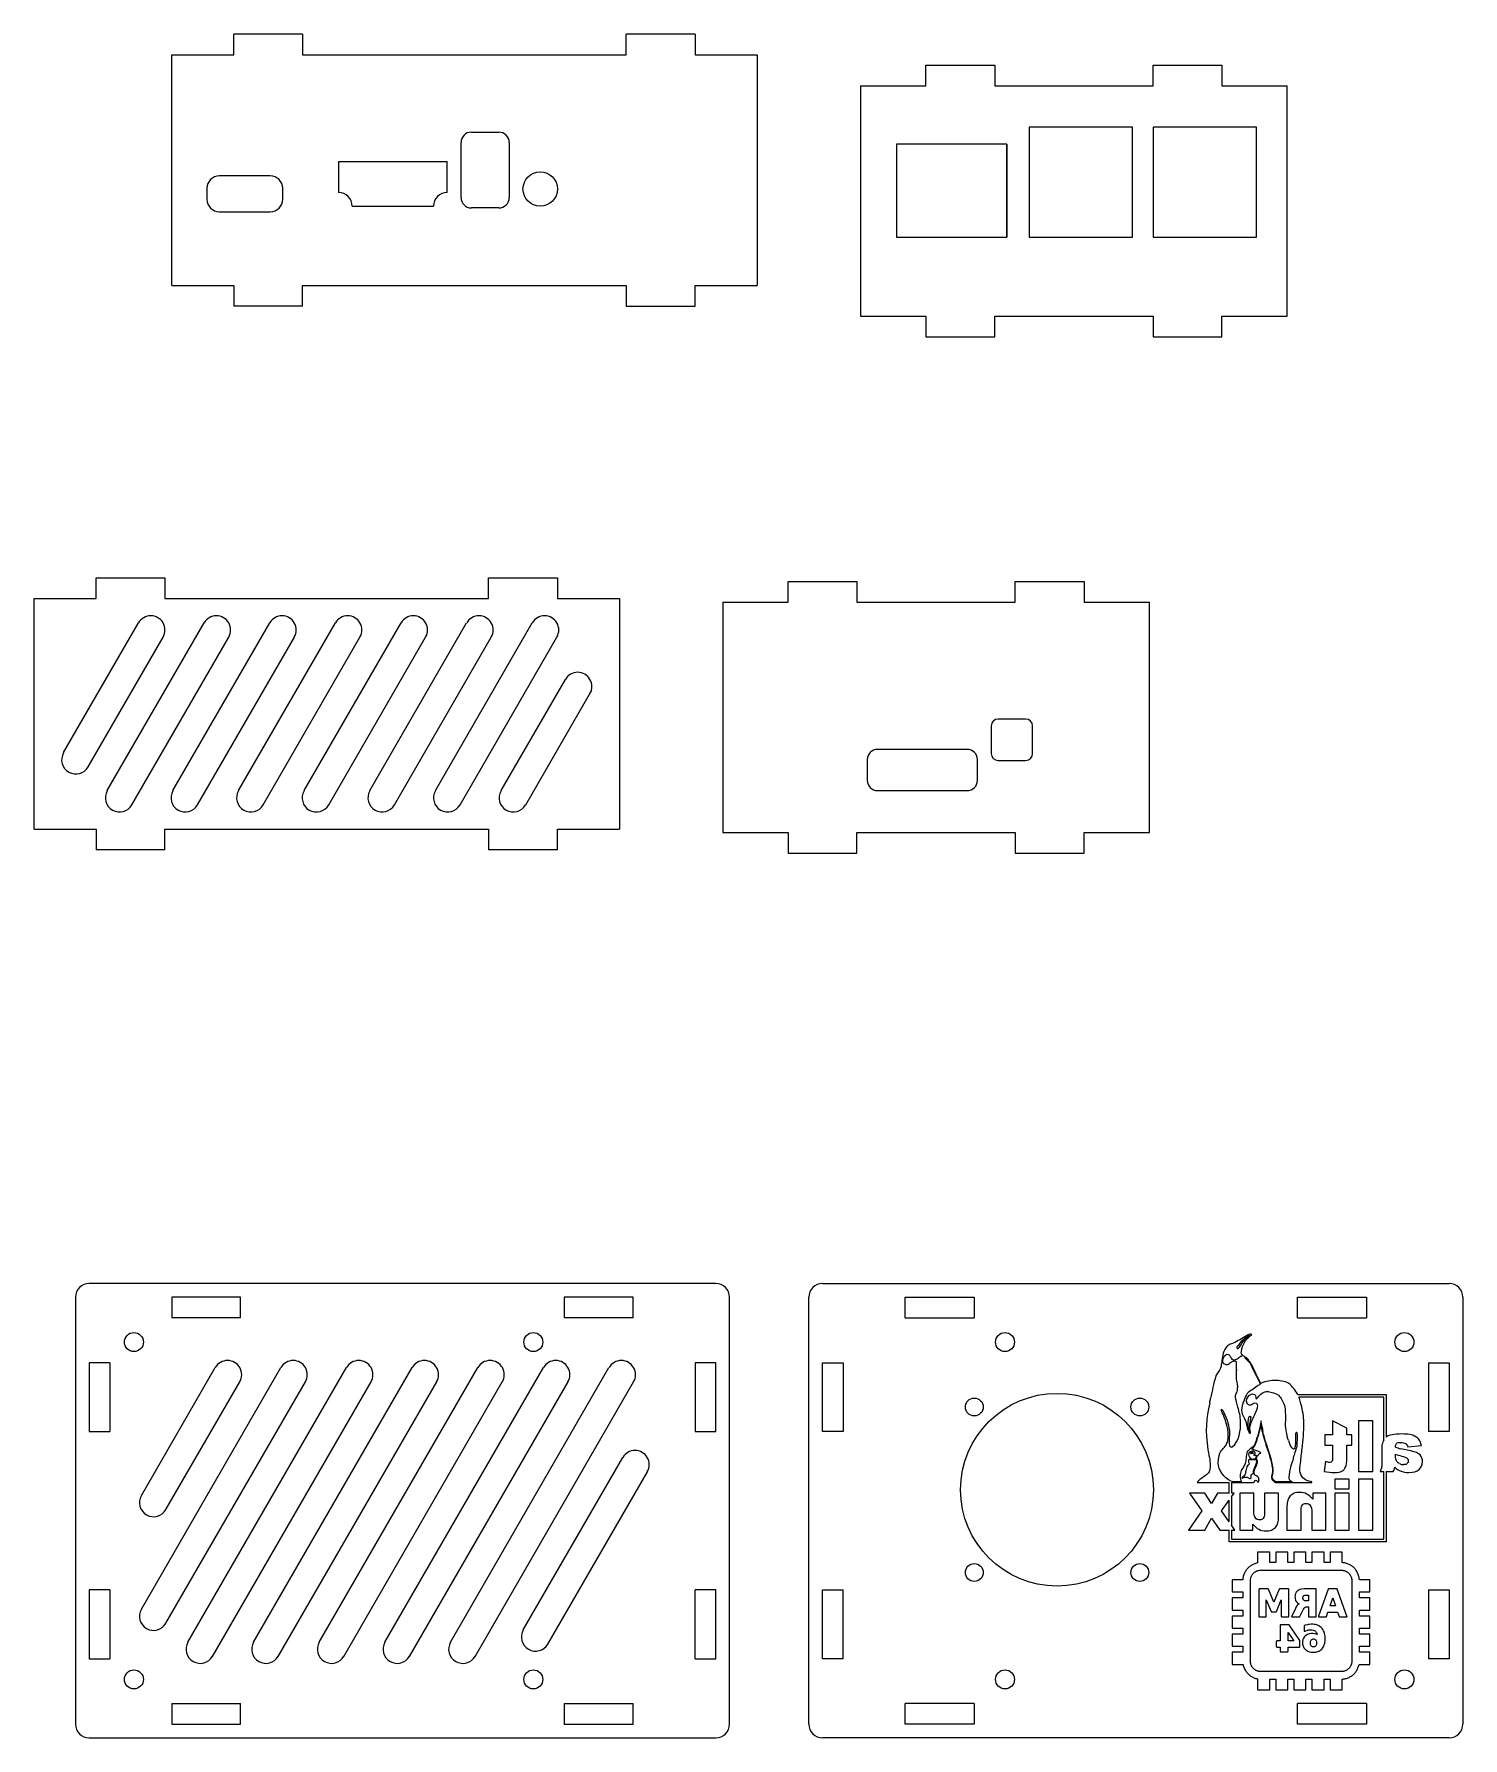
# Model space of a CAD drawing. Header units: millimetres. Extents: x -200 to 8, y -333 to -86.
import ezdxf

# ---------------------------------------------------------------- set-up
doc = ezdxf.new("R2010")
doc.units = ezdxf.units.MM
doc.layers.get('0').update_dxf_attribs({"lineweight": 25, "true_color": 0xffffff})
doc.layers.add('ENGRAVE', color=7, linetype='Continuous', true_color=0xffffff)

msp = doc.modelspace()

# ---------------------------------------------------------------- linework, layer by layer
at = {"lineweight": 5}
for p, q in [((-171, -88.5), (-171, -85.5)), ((-161, -85.5), (-161, -88.5)), ((-114, -88.5), (-114, -85.5)), ((-104, -85.5), (-104, -88.5)), ((-180, -88.5), (-171, -88.5)), ((-180, -122), (-180, -88.5)), ((-161, -88.5), (-114, -88.5)), ((-104, -88.5), (-95, -88.5)), ((-95, -88.5), (-95, -122)), ((-70.5, -93), (-70.5, -90)), ((-60.5, -90), (-60.5, -93)), ((-37.5, -93), (-37.5, -90)), ((-27.5, -90), (-27.5, -93)), ((-80, -93), (-70.5, -93)), ((-60.5, -93), (-37.5, -93)), ((-27.5, -93), (-18, -93)), ((-40.5, -99), (-55.5, -99)), ((-55.5, -99), (-55.5, -115)), ((-40.5, -115), (-40.5, -99)), ((-40.5, -115), (-40.5, -99)), ((-22.5, -99), (-37.5, -99)), ((-37.5, -99), (-37.5, -115)), ((-22.5, -115), (-22.5, -99)), ((-22.5, -115), (-22.5, -99)), ((-58.75, -101.5), (-74.75, -101.5)), ((-74.75, -101.5), (-74.75, -115)), ((-58.75, -115), (-58.75, -101.5)), ((-58.75, -101.5), (-58.75, -115)), ((-165.7, -106.1), (-173.1, -106.1)), ((-155.8, -104), (-140, -104)), ((-155.8, -104), (-155.8, -108.5)), ((-140, -108.5), (-140, -104)), ((-174.9, -107.9), (-174.9, -109.5)), ((-163.9, -109.5), (-163.9, -107.9)), ((-173.1, -111.3), (-165.7, -111.3)), ((-153.8, -110.5), (-142, -110.5)), ((-74.75, -115), (-58.75, -115)), ((-55.5, -115), (-40.5, -115)), ((-37.5, -115), (-22.5, -115)), ((-180, -122), (-171, -122)), ((-171, -122), (-171, -125)), ((-161, -122), (-114, -122)), ((-161, -125), (-161, -122)), ((-114, -122), (-114, -125)), ((-104, -122), (-95, -122)), ((-104, -125), (-104, -122)), ((-80, -126.5), (-70.5, -126.5)), ((-70.5, -126.5), (-70.5, -129.5)), ((-60.5, -126.5), (-37.5, -126.5)), ((-60.5, -129.5), (-60.5, -126.5)), ((-37.5, -126.5), (-37.5, -129.5)), ((-27.5, -126.5), (-18, -126.5)), ((-27.5, -129.5), (-27.5, -126.5)), ((-191, -167.5), (-191, -164.5)), ((-181, -164.5), (-181, -167.5)), ((-134, -167.5), (-134, -164.5)), ((-124, -164.5), (-124, -167.5)), ((-90.5, -168), (-90.5, -165)), ((-80.5, -165), (-80.5, -168)), ((-57.5, -168), (-57.5, -165)), ((-47.5, -165), (-47.5, -168)), ((-200, -167.5), (-191, -167.5)), ((-200, -201), (-200, -167.5)), ((-181, -167.5), (-134, -167.5)), ((-124, -167.5), (-115, -167.5)), ((-115, -167.5), (-115, -201)), ((-100, -168), (-90.5, -168)), ((-80.5, -168), (-57.5, -168)), ((-47.5, -168), (-38, -168)), ((-195.72, -189.88), (-184.84, -171.03)), ((-192.15, -191.95), (-181.26, -173.1)), ((-189.38, -195.4), (-175.31, -171.03)), ((-185.8, -197.47), (-171.73, -173.1)), ((-179.85, -195.4), (-165.78, -171.03)), ((-176.27, -197.47), (-162.2, -173.1)), ((-170.31, -195.4), (-156.24, -171.03)), ((-166.74, -197.47), (-152.67, -173.1)), ((-160.78, -195.4), (-146.71, -171.03)), ((-157.21, -197.47), (-143.14, -173.1)), ((-151.25, -195.4), (-137.18, -171.03)), ((-147.68, -197.47), (-133.6, -173.1)), ((-141.72, -195.4), (-127.65, -171.03)), ((-138.14, -197.47), (-124.07, -173.1)), ((-132.19, -195.4), (-122.85, -179.23)), ((-128.61, -197.47), (-119, -180.82)), ((-64.5, -189.4), (-77.5, -189.4)), ((-79, -190.9), (-79, -193.9)), ((-63, -193.9), (-63, -190.9)), ((-77.5, -195.4), (-64.5, -195.4)), ((-200, -201), (-191, -201)), ((-191, -201), (-191, -204)), ((-181, -201), (-134, -201)), ((-181, -204), (-181, -201)), ((-134, -201), (-134, -204)), ((-124, -201), (-115, -201)), ((-124, -204), (-124, -201)), ((-100, -201.5), (-90.5, -201.5)), ((-90.5, -201.5), (-90.5, -204.5)), ((-80.5, -201.5), (-57.5, -201.5)), ((-80.5, -204.5), (-80.5, -201.5)), ((-57.5, -201.5), (-57.5, -204.5)), ((-47.5, -201.5), (-38, -201.5)), ((-47.5, -204.5), (-47.5, -201.5)), ((-180, -269), (-180, -272)), ((-170, -272), (-170, -269)), ((-123, -269), (-123, -272)), ((-113, -269), (-123, -269)), ((-113, -272), (-113, -269)), ((-73.5, -272), (-73.5, -269)), ((-63.5, -269), (-63.5, -272)), ((-16.5, -272), (-16.5, -269)), ((-6.5, -269), (-6.5, -272)), ((-170, -272), (-180, -272)), ((-113, -272), (-123, -272)), ((-73.5, -272), (-63.5, -272)), ((-16.5, -272), (-6.5, -272)), ((-189, -278.5), (-192, -278.5)), ((-189, -278.5), (-189, -288.5)), ((-184.42, -297.78), (-173.7, -279.21)), ((-184.42, -314.29), (-164.17, -279.21)), ((-177.66, -319.08), (-154.64, -279.21)), ((-168.12, -319.08), (-145.1, -279.21)), ((-158.59, -319.08), (-135.57, -279.21)), ((-149.06, -319.08), (-126.04, -279.21)), ((-139.53, -319.08), (-116.51, -279.21)), ((-101, -278.5), (-104, -278.5)), ((-104, -278.5), (-104, -288.5)), ((-85.5, -278.5), (-82.5, -278.5)), ((-82.5, -278.5), (-82.5, -288.5)), ((2.5, -278.5), (2.5, -288.5)), ((2.5, -278.5), (5.5, -278.5)), ((-180.85, -299.84), (-170.13, -281.27)), ((-180.85, -316.35), (-160.59, -281.27)), ((-174.08, -321.15), (-151.06, -281.27)), ((-164.55, -321.15), (-141.53, -281.27)), ((-155.02, -321.15), (-132, -281.27)), ((-145.49, -321.15), (-122.46, -281.27)), ((-135.95, -321.15), (-112.93, -281.27)), ((-192, -288.5), (-189, -288.5)), ((-104, -288.5), (-101, -288.5)), ((-82.5, -288.5), (-85.5, -288.5)), ((5.5, -288.5), (2.5, -288.5)), ((-128.96, -317.3), (-114.52, -292.27)), ((-125.39, -319.36), (-110.94, -294.33)), ((-189, -311.5), (-192, -311.5)), ((-189, -311.5), (-189, -321.5)), ((-104, -321.5), (-104, -311.5)), ((-101, -311.5), (-104, -311.5)), ((-85.5, -311.5), (-82.5, -311.5)), ((-82.5, -321.5), (-82.5, -311.5)), ((2.5, -311.5), (2.5, -321.5)), ((2.5, -311.5), (5.5, -311.5)), ((-192, -321.5), (-189, -321.5)), ((-104, -321.5), (-101, -321.5)), ((-82.5, -321.5), (-85.5, -321.5)), ((5.5, -321.5), (2.5, -321.5)), ((-180, -328), (-170, -328)), ((-180, -328), (-180, -331)), ((-170, -331), (-170, -328)), ((-123, -328), (-113, -328)), ((-123, -328), (-123, -331)), ((-113, -331), (-113, -328)), ((-63.5, -328), (-73.5, -328)), ((-73.5, -331), (-73.5, -328)), ((-63.5, -328), (-63.5, -331)), ((-6.5, -328), (-16.5, -328)), ((-16.5, -331), (-16.5, -328)), ((-6.5, -328), (-6.5, -331))]:
    msp.add_line(p, q, dxfattribs=at)
for p, q in [((-161, -85.5), (-171, -85.5)), ((-104, -85.5), (-114, -85.5)), ((-70.5, -90), (-60.5, -90)), ((-37.5, -90), (-27.5, -90)), ((-80, -93), (-80, -126.5)), ((-18, -126.5), (-18, -93)), ((-138, -109.25), (-138, -101.25)), ((-136.5, -99.75), (-132.5, -99.75)), ((-131, -101.25), (-131, -109.25)), ((-132.5, -110.75), (-136.5, -110.75)), ((-161, -125), (-171, -125)), ((-114, -125), (-104, -125)), ((-70.5, -129.5), (-60.5, -129.5)), ((-37.5, -129.5), (-27.5, -129.5)), ((-191, -164.5), (-181, -164.5)), ((-134, -164.5), (-124, -164.5)), ((-90.5, -165), (-80.5, -165)), ((-57.5, -165), (-47.5, -165)), ((-100, -168), (-100, -201.5)), ((-38, -201.5), (-38, -168)), ((-56, -185), (-60, -185)), ((-61, -186), (-61, -190)), ((-55, -190), (-55, -186)), ((-60, -191), (-56, -191)), ((-181, -204), (-191, -204)), ((-124, -204), (-134, -204)), ((-90.5, -204.5), (-80.5, -204.5)), ((-57.5, -204.5), (-47.5, -204.5)), ((-101, -267), (-192, -267)), ((-85.5, -267), (5.5, -267)), ((-194, -269), (-194, -331)), ((-170, -269), (-180, -269)), ((-99, -331), (-99, -269)), ((-87.5, -331), (-87.5, -269)), ((-73.5, -269), (-63.5, -269)), ((-16.5, -269), (-6.5, -269)), ((7.5, -269), (7.5, -331)), ((-192, -278.5), (-192, -288.5)), ((-101, -288.5), (-101, -278.5)), ((-85.5, -288.5), (-85.5, -278.5)), ((5.5, -278.5), (5.5, -288.5)), ((-192, -311.5), (-192, -321.5)), ((-101, -321.5), (-101, -311.5)), ((-85.5, -321.5), (-85.5, -311.5)), ((5.5, -311.5), (5.5, -321.5)), ((-180, -331), (-170, -331)), ((-123, -331), (-113, -331)), ((-63.5, -331), (-73.5, -331)), ((-6.5, -331), (-16.5, -331)), ((-192, -333), (-101, -333)), ((5.5, -333), (-85.5, -333))]:
    msp.add_line(p, q)
at = {"color": 3, "lineweight": 5, "true_color": 0x00ff00}
for p, q in [((-16.49, -283.13), (-3.99, -283.13)), ((-3.99, -283.48), (-16.33, -283.48)), ((-3.99, -283.13), (-3.63, -283.13)), ((-3.99, -289.71), (-3.99, -283.48)), ((-3.63, -283.13), (-3.63, -283.48)), ((-3.63, -283.48), (-3.63, -289.3)), ((-4.54, -294.32), (-3.99, -294.32)), ((-3.99, -304.14), (-3.99, -294.32)), ((-3.63, -294.32), (-2.62, -294.32)), ((-3.63, -294.32), (-3.63, -304.14)), ((-31.07, -295.89), (-26.45, -295.89)), ((-26.45, -297.46), (-26.45, -295.89)), ((-26.09, -295.89), (-22.93, -295.89)), ((-26.09, -295.89), (-26.09, -297.46)), ((-29.98, -297.46), (-32.23, -297.46)), ((-32.23, -297.46), (-30.41, -300)), ((-28.99, -298.95), (-29.98, -297.46)), ((-28.15, -297.46), (-28.99, -298.95)), ((-26.45, -297.46), (-28.15, -297.46)), ((-27.55, -300), (-26.45, -298.47)), ((-26.45, -301.6), (-26.45, -298.47)), ((-25.71, -297.46), (-26.09, -297.46)), ((-26.09, -297.98), (-25.71, -297.46)), ((-26.09, -297.98), (-26.09, -302.11)), ((-30.41, -300), (-32.37, -302.81)), ((-29.98, -302.81), (-28.99, -301.08)), ((-28.99, -301.08), (-27.82, -302.81)), ((-26.45, -301.6), (-27.55, -300)), ((-32.37, -302.81), (-29.98, -302.81)), ((-27.82, -302.81), (-26.45, -302.81)), ((-26.45, -304.14), (-26.45, -302.81)), ((-26.45, -304.5), (-26.45, -304.14)), ((-25.61, -302.81), (-26.09, -302.11)), ((-26.09, -302.81), (-25.61, -302.81)), ((-26.09, -302.81), (-26.09, -304.14)), ((-26.09, -304.14), (-3.99, -304.14)), ((-3.63, -304.14), (-3.63, -304.5)), ((-26.09, -304.5), (-26.45, -304.5)), ((-3.99, -304.5), (-26.09, -304.5)), ((-3.63, -304.5), (-3.99, -304.5))]:
    msp.add_line(p, q, dxfattribs=at)
at = {"color": 3, "lineweight": 5, "true_color": 0x00ff00, "flags": 128}
for points in [[(-25.62, -275.55), (-25.62, -275.55)], [(-22.96, -279.25), (-22.96, -279.25)], [(-22.5, -280.47), (-22.5, -280.47)], [(-29.14, -283.66), (-29.14, -283.66)], [(-23.12, -282.42), (-23.12, -282.42)], [(-24.28, -286.48), (-24.28, -286.48)], [(-11.42, -286.93), (-11.42, -288.97), (-12.55, -288.97), (-12.55, -290.48), (-11.42, -290.48), (-11.42, -292.37)], [(-9.37, -292.36), (-9.37, -290.48), (-8.61, -290.48), (-8.61, -288.97), (-9.37, -288.97), (-9.37, -287.99), (-11.42, -286.93)], [(-5.58, -286.93), (-7.64, -286.93), (-7.64, -294.32), (-5.58, -294.32), (-5.58, -286.93)], [(-23.91, -287.5), (-23.91, -287.5)], [(-21.69, -287.72), (-21.69, -287.72), (-21.69, -287.72)], [(-17.96, -289.46), (-17.96, -289.46)], [(-22.86, -291.93), (-22.86, -291.87)], [(-22.4, -289.7), (-22.4, -289.7)], [(-4.29, -290.82), (-4.29, -293.18)], [(-2.28, -292.11), (-2.28, -291.78)], [(-0.5, -290.71), (1.47, -290.5)], [(-24.01, -294.23), (-24.01, -294.24)], [(-23.99, -292.37), (-23.99, -292.37)], [(-12.48, -292.86), (-12.63, -294.28)], [(-24.69, -295.8), (-25.8, -295.8)], [(-20.03, -295.68), (-20.03, -295.68), (-20.03, -295.68)], [(-19.61, -295.89), (-16.76, -295.89), (-14.44, -295.89)], [(-17.32, -295.8), (-19.58, -295.8)], [(-9.03, -295.41), (-11.09, -295.41), (-11.09, -296.81), (-9.03, -296.81), (-9.03, -295.41)], [(-5.58, -295.41), (-7.64, -295.41), (-7.64, -302.81), (-5.58, -302.81), (-5.58, -295.41)], [(-22.86, -300.03), (-22.86, -297.46), (-24.92, -297.46), (-24.92, -302.8)], [(-19.26, -300.86), (-19.26, -297.46), (-21.32, -297.46), (-21.32, -300.4)], [(-18.05, -299.41), (-18.05, -302.81), (-15.99, -302.81), (-15.99, -299.87)], [(-14.45, -300.24), (-14.45, -302.81), (-12.39, -302.81), (-12.39, -297.46)], [(-12.39, -297.46), (-14.3, -297.46), (-14.3, -298.33)], [(-9.03, -297.46), (-11.09, -297.46), (-11.09, -302.81), (-9.03, -302.81), (-9.03, -297.46)], [(-24.92, -302.8), (-23, -302.8), (-23, -301.94)]]:
    msp.add_lwpolyline(points, dxfattribs=at)
at = {"lineweight": 5}
for centre, radius in [((-126.5, -108), 2.5), ((-185.5, -275.5), 1.38), ((-127.5, -275.5), 1.38), ((-59, -275.5), 1.38), ((-1, -275.5), 1.38), ((-51.44, -296.95), 14), ((-63.46, -284.93), 1.3), ((-39.42, -284.93), 1.3), ((-63.46, -308.97), 1.3), ((-39.42, -308.97), 1.3), ((-185.5, -324.5), 1.38), ((-127.5, -324.5), 1.38), ((-59, -324.5), 1.38), ((-1, -324.5), 1.38)]:
    msp.add_circle(centre, radius, dxfattribs=at)
for centre, radius, start, end in [((-136.5, -101.25), 1.5, 90, 180), ((-132.5, -101.25), 1.5, 0, 90), ((-136.5, -109.25), 1.5, 180, 270), ((-132.5, -109.25), 1.5, 270, 0), ((-60, -186), 1, 90, 180), ((-56, -186), 1, 0, 90), ((-60, -190), 1, 180, 270), ((-56, -190), 1, 270, 0), ((-192, -269), 2, 90, 180), ((-101, -269), 2, 0, 90), ((-85.5, -269), 2, 90, 180), ((5.5, -269), 2, 0, 90), ((-192, -331), 2, 180, 270), ((-101, -331), 2, 270, 0), ((-85.5, -331), 2, 180, 270), ((5.5, -331), 2, 270, 0)]:
    msp.add_arc(centre, radius, start, end)
for centre, radius, start, end in [((-173.1, -107.9), 1.8, 90, 180), ((-165.7, -107.9), 1.8, 0, 90), ((-155.8, -110.5), 2, 0, 90), ((-140, -110.5), 2, 90, 180), ((-173.1, -109.5), 1.8, 180, 270), ((-165.7, -109.5), 1.8, 270, 0), ((-183.05, -172.06), 2.06, 330, 150), ((-173.52, -172.06), 2.06, 330, 150), ((-163.99, -172.06), 2.06, 330, 150), ((-154.46, -172.06), 2.06, 330, 150), ((-144.92, -172.06), 2.06, 330, 150), ((-135.39, -172.06), 2.06, 330, 150), ((-125.86, -172.06), 2.06, 330, 150), ((-121.06, -180.27), 2.06, 330, 150), ((-193.94, -190.92), 2.06, 150, 330), ((-77.5, -190.9), 1.5, 90, 180), ((-64.5, -190.9), 1.5, 0, 90), ((-187.59, -196.44), 2.06, 150, 330), ((-178.06, -196.44), 2.06, 150, 330), ((-168.53, -196.44), 2.06, 150, 330), ((-159, -196.44), 2.06, 150, 330), ((-149.46, -196.44), 2.06, 150, 330), ((-139.93, -196.44), 2.06, 150, 330), ((-130.4, -196.44), 2.06, 150, 330), ((-77.5, -193.9), 1.5, 180, 270), ((-64.5, -193.9), 1.5, 270, 0), ((-171.91, -280.24), 2.06, 330, 150), ((-162.38, -280.24), 2.06, 330, 150), ((-152.85, -280.24), 2.06, 330, 150), ((-143.32, -280.24), 2.06, 330, 150), ((-133.78, -280.24), 2.06, 330, 150), ((-124.25, -280.24), 2.06, 330, 150), ((-114.72, -280.24), 2.06, 330, 150), ((-112.73, -293.3), 2.06, 330, 150), ((-182.63, -298.81), 2.06, 150, 330), ((-182.63, -315.32), 2.06, 150, 330), ((-175.87, -320.11), 2.06, 150, 330), ((-166.34, -320.11), 2.06, 150, 330), ((-156.8, -320.11), 2.06, 150, 330), ((-147.27, -320.11), 2.06, 150, 330), ((-137.74, -320.11), 2.06, 150, 330), ((-127.18, -318.33), 2.06, 150, 330)]:
    msp.add_arc(centre, radius, start, end, dxfattribs=at)
at = {"color": 3, "lineweight": 5, "true_color": 0x00ff00}
for centre, radius, start, end in [((-38.58, -273.44), 14.31, 347.3047, 347.7664), ((-33.49, -261.3), 18.61, 293.33, 293.494), ((-31.05, -278.54), 5.72, 353.0835, 353.475), ((-29.14, -279.45), 3.77, 2.2099, 3.3606), ((-61.73, -278.94), 36.36, 359.131, 359.4148), ((-12.83, -279.7), 12.55, 179.0202, 179.6901), ((-42.73, -279.5), 17.37, 358.1338, 359.7273), ((-19, -280.8), 6.48, 169.1675, 169.6127), ((-29.96, -271.14), 8.25, 305.6595, 306.6474), ((-36.23, -294.7), 20.89, 55.1425, 55.3938), ((-18.8, -269.75), 9.55, 234.9208, 236.2655), ((-23.76, -279.07), 1.35, 101.2557, 108.5661), ((-34.34, -284.38), 12.49, 24.2536, 25.591), ((-20.59, -282.21), 4.64, 174.9459, 179.0417), ((-20.85, -285.31), 4.88, 26.6052, 51.5408), ((-222.62, -244.86), 197.33, 348.4671, 348.6597), ((-20.71, -283.44), 0.762, 103.0253, 103.9185), ((-20.79, -284.55), 1.85, 89.9647, 93.2314), ((-20.85, -285.31), 4.88, 12.2246, 22.0212), ((-27.69, -287.71), 12.11, 4.0539, 16.4389), ((-47.3, -281.87), 24.44, 348.5332, 349.1326), ((-22.34, -285.05), 0.00126, 322.1676, 352.5927), ((-22.34, -285.05), 0.00271, 316.8863, 336.605), ((-52.71, -292.29), 31.36, 8.3744, 9.8187), ((-26.9, -288.97), 3.27, 13.3653, 17.9704), ((10.07, -283.05), 32.1, 188.3805, 189.769), ((-41.57, -296.65), 24.69, 16.0603, 16.9485), ((-2.62, -290.55), 1.6, 96.079, 129.1217), ((-25.49, -288.92), 4.42, 318.083, 319.738), ((-121.4, -509.47), 239.58, 65.4613, 65.4858), ((-390.47, -245.58), 377.35, 353.1338, 353.1619), ((-2.62, -290.55), 1.6, 148.491, 160.9756), ((0.32, -284.21), 7.04, 248.3015, 254.5564), ((0.92, -282.72), 9.61, 250.5246, 256.0449), ((-29.92, -293.59), 5.95, 351.509, 353.7724), ((-23.52, -293.61), 0.305, 114.4566, 132.5449), ((-22.82, -294.17), 2.76, 352.5943, 7.4057), ((-1.1, -292.01), 1.29, 240.661, 270.3317), ((-20.41, -295.48), 1.71, 180.4006, 182.5486), ((-23.34, -299.14), 4.79, 46.2715, 48.5276), ((-22.1, -294.19), 2.05, 345.6199, 350.4379)]:
    msp.add_arc(centre, radius, start, end, dxfattribs=at)
for points in [[(-23.67, -274.46), (-24.32, -274.87), (-24.97, -275.21), (-25.62, -275.55)], [(-23.51, -274.56), (-24.16, -274.84), (-24.78, -275.46), (-25.31, -276.2)], [(-25.03, -276.35), (-24.69, -275.83), (-24.04, -274.84), (-23.51, -274.56)], [(-24.6, -276.48), (-24.38, -275.55), (-23.88, -274.93), (-23.14, -274.4)], [(-23.14, -274.4), (-23.3, -274.31), (-23.58, -274.4), (-23.67, -274.46)], [(-26.76, -276.11), (-27.31, -276.74), (-27.41, -277.45), (-27.5, -278.18)], [(-27.35, -278.46), (-27.45, -278.18), (-27.17, -277.07), (-26.55, -277.31)], [(-26.1, -275.75), (-26.35, -275.84), (-26.6, -275.92), (-26.76, -276.11)], [(-25.62, -275.55), (-25.76, -275.64), (-25.93, -275.69), (-26.1, -275.75)], [(-25.31, -276.2), (-25.4, -276.38), (-25.19, -276.57), (-25.03, -276.35)], [(-24.47, -277.44), (-24.76, -277.22), (-24.7, -276.94), (-24.62, -276.59)], [(-27.85, -279.6), (-27.89, -279.68), (-27.97, -279.78), (-28.05, -279.88)], [(-27.63, -278.99), (-27.66, -279.17), (-27.76, -279.45), (-27.85, -279.6)], [(-27.5, -278.18), (-27.54, -278.45), (-27.57, -278.72), (-27.63, -278.99)], [(-26.98, -278.77), (-27.14, -278.74), (-27.29, -278.61), (-27.35, -278.46)], [(-26.52, -278.74), (-26.67, -278.8), (-26.83, -278.83), (-26.98, -278.77)], [(-26.55, -277.31), (-26.41, -277.37), (-26.34, -277.51), (-26.26, -277.65)], [(-26.33, -278.57), (-26.39, -278.63), (-26.45, -278.7), (-26.52, -278.74)], [(-26.11, -278.4), (-26.2, -278.43), (-26.26, -278.5), (-26.33, -278.57)], [(-26.26, -277.65), (-26.21, -277.76), (-26.15, -277.88), (-26.05, -277.96)], [(-25.43, -278.34), (-25.58, -278.16), (-25.85, -278.28), (-26.07, -278.38)], [(-26.05, -277.96), (-25.93, -278.06), (-25.8, -278.09), (-25.65, -278.06)], [(-25.65, -278.06), (-25.5, -278.06), (-25.31, -277.96), (-25.15, -277.84)], [(-25.37, -279.19), (-25.37, -278.84), (-25.37, -278.41), (-25.43, -278.34)], [(-25.04, -277.76), (-24.86, -277.62), (-24.68, -277.49), (-24.47, -277.44)], [(-24.1, -277.69), (-24.22, -277.59), (-24.32, -277.53), (-24.36, -277.51)], [(-24.19, -277.79), (-23.76, -278.14), (-23.38, -278.5), (-23.14, -279.11)], [(-23.08, -278.99), (-23.32, -278.42), (-23.72, -278), (-24.02, -277.75)], [(-23.14, -279.11), (-22.96, -279.58), (-22.73, -280.02), (-22.5, -280.47)], [(-21.84, -281.52), (-22.32, -280.63), (-22.75, -279.71), (-22.96, -279.25)], [(-28.38, -280.41), (-28.71, -281.53), (-28.92, -282.55), (-29.14, -283.66)], [(-28.05, -279.88), (-28.19, -280.06), (-28.34, -280.25), (-28.38, -280.41)], [(-25.37, -280.87), (-25.39, -280.61), (-25.38, -280.34), (-25.37, -280.07)], [(-25.29, -281.34), (-25.33, -281.16), (-25.37, -280.98), (-25.37, -280.87)], [(-25.22, -281.8), (-25.22, -281.69), (-25.26, -281.52), (-25.29, -281.34)], [(-25.28, -282.64), (-25.24, -282.41), (-25.24, -282.28), (-25.23, -282.13)], [(-22.37, -281.9), (-22.68, -282.14), (-22.92, -282.29), (-23.12, -282.42)], [(-22.5, -280.47), (-22.3, -280.84), (-22.1, -281.22), (-21.93, -281.62)], [(-21.93, -281.62), (-22.09, -281.71), (-22.24, -281.8), (-22.37, -281.9)], [(-19.83, -281.09), (-20.35, -281.09), (-21.1, -281.12), (-21.84, -281.52)], [(-17.82, -281.49), (-18.28, -281.15), (-19.27, -281.09), (-19.83, -281.09)], [(-29.27, -284.31), (-29.8, -286.7), (-29.95, -288.28), (-29.52, -291.15)], [(-25.53, -283.44), (-25.56, -283.28), (-25.48, -283.13), (-25.41, -282.98)], [(-25.18, -284.94), (-25.31, -284.45), (-25.45, -283.95), (-25.53, -283.44)], [(-25.41, -282.98), (-25.35, -282.87), (-25.29, -282.76), (-25.28, -282.64)], [(-24.47, -284.4), (-24.63, -284.84), (-24.69, -285.27), (-24.6, -285.7)], [(-24.27, -283.93), (-24.36, -284.15), (-24.44, -284.34), (-24.47, -284.4)], [(-23.85, -282.98), (-23.97, -283.15), (-24.14, -283.58), (-24.27, -283.93)], [(-23.85, -284.4), (-24.01, -283.94), (-23.85, -283.54), (-23.48, -283.23)], [(-23.12, -282.42), (-23.39, -282.58), (-23.61, -282.72), (-23.85, -282.98)], [(-23.39, -284.68), (-23.51, -284.71), (-23.79, -284.62), (-23.85, -284.4)], [(-23.48, -283.23), (-23.27, -283.04), (-22.99, -282.95), (-22.71, -283.13)], [(-23, -284.49), (-23.08, -284.56), (-23.17, -284.63), (-23.39, -284.68)], [(-22.77, -284.37), (-22.88, -284.39), (-22.94, -284.43), (-23, -284.49)], [(-22.34, -285.05), (-22.21, -284.68), (-22.31, -284.34), (-22.77, -284.37)], [(-22.71, -283.13), (-22.65, -283.2), (-22.55, -283.38), (-22.55, -283.48)], [(-22.55, -283.48), (-22.62, -283.88), (-22.4, -283.75), (-22.24, -283.48)], [(-22.24, -283.48), (-22.03, -283.13), (-21.32, -282.64), (-20.88, -282.7)], [(-20.79, -282.7), (-20.26, -282.76), (-19.67, -282.86), (-19.3, -283.23)], [(-19.3, -283.23), (-18.84, -283.63), (-18.65, -284.06), (-18.43, -284.71)], [(-27.6, -285.4), (-27.66, -285.3), (-27.51, -285.21), (-27.45, -285.33)], [(-26.83, -287.41), (-27.04, -286.54), (-27.57, -285.4), (-27.6, -285.4)], [(-27.45, -285.33), (-27.2, -285.61), (-26.89, -286.48), (-26.76, -286.85)], [(-26.76, -286.85), (-26.61, -287.31), (-26.49, -287.84), (-26.42, -288.31)], [(-25.99, -290.72), (-24.97, -289.92), (-24.75, -288.28), (-24.78, -287.07)], [(-24.78, -287.07), (-24.8, -286.34), (-24.99, -285.64), (-25.18, -284.94)], [(-24.6, -285.7), (-24.54, -285.98), (-24.41, -286.23), (-24.28, -286.48)], [(-24.28, -286.48), (-24.19, -286.66), (-24.1, -286.83), (-24.04, -287.01)], [(-24.04, -287.01), (-23.99, -287.14), (-23.95, -287.32), (-23.91, -287.5)], [(-23.45, -288.58), (-23.73, -287.93), (-23.76, -287.28), (-23.58, -286.42)], [(-23.35, -286.73), (-23.47, -287.34), (-23.61, -288.07), (-23.45, -288.58)], [(-23.58, -286.42), (-23.51, -286.2), (-23.23, -286.26), (-23.3, -286.48)], [(-23.36, -287.53), (-23.2, -287.07), (-22.99, -286.57), (-22.86, -286.29)], [(-22.86, -286.29), (-22.71, -286.01), (-22.43, -285.33), (-22.34, -285.05)], [(-21.81, -286.94), (-22, -287.93), (-22.24, -288.96), (-22.58, -289.95)], [(-18.43, -284.71), (-18.32, -285.07), (-18.31, -285.35), (-18.31, -285.6)], [(-18.28, -286.96), (-18.3, -287.24), (-18.33, -287.52), (-18.28, -287.93)], [(-18.31, -285.6), (-18.3, -285.73), (-18.3, -285.86), (-18.28, -285.98)], [(-18.28, -285.98), (-18.23, -286.4), (-18.26, -286.68), (-18.28, -286.96)], [(-15.8, -290.5), (-15.68, -289.33), (-15.55, -288.03), (-15.62, -286.85)], [(-26.95, -290.54), (-26.36, -289.7), (-26.58, -288.34), (-26.83, -287.41)], [(-26.43, -289.3), (-26.45, -289.71), (-26.48, -290.12), (-26.39, -290.5)], [(-26.42, -288.31), (-26.38, -288.63), (-26.4, -288.97), (-26.43, -289.3)], [(-23.91, -287.5), (-23.87, -287.67), (-23.84, -287.83), (-23.79, -287.97)], [(-23.72, -288.22), (-23.68, -288.37), (-23.65, -288.51), (-23.54, -288.68)], [(-23.54, -288.68), (-23.42, -288.8), (-23.27, -288.71), (-23.36, -288.55)], [(-23.36, -288.55), (-23.45, -288.37), (-23.48, -287.87), (-23.36, -287.53)], [(-22.4, -289.7), (-22.18, -288.98), (-21.96, -288.27), (-21.81, -287.53)], [(-21.81, -287.53), (-21.78, -287.84), (-21.75, -288.12), (-21.69, -288.34)], [(-21.69, -288.34), (-21.51, -289.14), (-21.26, -289.93), (-21, -290.71)], [(-21.07, -290.19), (-21.25, -289.64), (-21.41, -289.08), (-21.56, -288.49)], [(-18.28, -287.93), (-18.21, -288.63), (-18.09, -289), (-17.96, -289.46)], [(-16.92, -290.94), (-16.73, -290.54), (-16.74, -289.88), (-16.75, -289.33)], [(-16.75, -289.33), (-16.75, -289.06), (-16.75, -288.82), (-16.73, -288.65)], [(-16.73, -288.65), (-16.67, -288.52), (-16.61, -288.55), (-16.61, -288.65)], [(-16.61, -288.65), (-16.55, -288.96), (-16.61, -290.19), (-16.64, -290.6)], [(-1.3, -288.85), (-1.92, -288.85), (-2.41, -288.89), (-2.79, -288.95)], [(-0.23, -288.94), (-0.56, -288.88), (-0.92, -288.85), (-1.3, -288.85)], [(0.54, -289.18), (0.35, -289.08), (0.1, -288.99), (-0.23, -288.94)], [(1.15, -289.69), (1.01, -289.5), (0.81, -289.32), (0.54, -289.18)], [(-29.52, -291.15), (-29.49, -291.42), (-29.43, -291.71), (-29.38, -291.99)], [(-29.38, -291.99), (-29.23, -292.75), (-29.08, -293.54), (-29.3, -294.19)], [(-28, -293.45), (-28.07, -293.14), (-27.97, -291.9), (-27.82, -291.62)], [(-27.82, -291.62), (-27.66, -291.36), (-27.47, -291.15), (-27.3, -290.97)], [(-27.3, -290.97), (-27.16, -290.81), (-27.03, -290.67), (-26.95, -290.54)], [(-26.39, -290.5), (-26.36, -290.66), (-26.11, -290.81), (-25.99, -290.72)], [(-23.76, -291.37), (-23.94, -291.68), (-23.96, -292.02), (-23.99, -292.37)], [(-23.39, -291.03), (-23.54, -291.12), (-23.7, -291.25), (-23.76, -291.37)], [(-23.61, -291.65), (-23.7, -291.9), (-23.54, -292.21), (-23.33, -292.39)], [(-22.86, -291.37), (-23.17, -291.28), (-23.51, -291.37), (-23.61, -291.65)], [(-22.74, -290.32), (-22.89, -290.69), (-23.02, -290.81), (-23.39, -291.03)], [(-23.14, -291.53), (-23.23, -291.53), (-23.36, -291.65), (-23.33, -291.68)], [(-23.33, -291.68), (-23.27, -291.74), (-23.23, -291.65), (-23.11, -291.65)], [(-23.17, -291.03), (-22.83, -290.85), (-22.62, -290.44), (-22.4, -289.7)], [(-23.08, -291.06), (-23.11, -291.03), (-23.14, -291.03), (-23.17, -291.03)], [(-22.93, -291.62), (-22.93, -291.56), (-23.02, -291.53), (-23.14, -291.53)], [(-23.11, -291.65), (-23.02, -291.65), (-22.93, -291.68), (-22.93, -291.62)], [(-22, -291.48), (-22.33, -291.33), (-22.8, -291.12), (-23.08, -291.06)], [(-22.74, -291.77), (-22.62, -291.65), (-22.68, -291.4), (-22.86, -291.37)], [(-22.86, -291.87), (-22.83, -291.84), (-22.74, -291.77), (-22.74, -291.77)], [(-22.57, -291.99), (-22.66, -291.99), (-22.8, -292), (-22.86, -291.93)], [(-22.58, -289.95), (-22.62, -290.07), (-22.68, -290.19), (-22.74, -290.32)], [(-22.46, -292.73), (-22.55, -292.52), (-22.62, -292.24), (-22.46, -292.02)], [(-22.46, -292.02), (-22.43, -291.98), (-22.49, -291.98), (-22.57, -291.99)], [(-22.46, -292.36), (-22.46, -292.16), (-22.33, -292.02), (-22.2, -291.87)], [(-22.12, -291.77), (-22.06, -291.71), (-22, -291.68), (-21.9, -291.65)], [(-21.9, -291.65), (-21.84, -291.65), (-21.84, -291.56), (-21.9, -291.53)], [(-20.08, -293.82), (-20.26, -292.58), (-20.66, -291.37), (-21.07, -290.19)], [(-21, -290.71), (-20.66, -291.74), (-20.33, -292.76), (-20.17, -293.85)], [(-17.85, -289.82), (-17.72, -290.19), (-17.6, -290.57), (-17.35, -290.88)], [(-17.35, -290.88), (-17.26, -291), (-16.98, -291.09), (-16.92, -290.94)], [(-16.9, -291.54), (-16.99, -291.8), (-17.08, -292.06), (-17.13, -292.33)], [(-16.64, -290.6), (-16.69, -290.92), (-16.79, -291.23), (-16.9, -291.54)], [(-16.05, -292.8), (-15.99, -292.08), (-15.91, -291.4), (-15.82, -290.69)], [(-4.13, -290.03), (-4.24, -290.3), (-4.29, -290.57), (-4.29, -290.82)], [(-2.28, -290.75), (-2.28, -290.5), (-2.23, -290.32), (-2.13, -290.22)], [(-2.13, -290.22), (-2.02, -290.12), (-1.84, -290.07), (-1.57, -290.07)], [(-1.57, -290.07), (-1.24, -290.07), (-0.98, -290.13), (-0.81, -290.23)], [(-0.05, -291.32), (-0.83, -291.16), (-1.33, -291.05), (-1.56, -290.99)], [(-1.4, -292.05), (-0.98, -292.16), (-0.71, -292.27), (-0.6, -292.37)], [(-0.81, -290.23), (-0.68, -290.32), (-0.58, -290.48), (-0.5, -290.71)], [(1.27, -291.9), (1.03, -291.64), (0.59, -291.44), (-0.05, -291.32)], [(1.47, -290.5), (1.39, -290.16), (1.29, -289.89), (1.15, -289.69)], [(1.63, -292.9), (1.63, -292.5), (1.51, -292.16), (1.27, -291.9)], [(-29.3, -294.19), (-29.43, -294.59), (-29.96, -294.96), (-30.4, -295.26)], [(-25.8, -295.8), (-26.83, -295.71), (-27.88, -294.31), (-28, -293.45)], [(-24.75, -294.34), (-24.94, -294.9), (-24.84, -295.27), (-24.69, -295.8)], [(-24.42, -293.71), (-24.55, -293.91), (-24.69, -294.12), (-24.75, -294.34)], [(-24.04, -294.47), (-24.08, -294.78), (-24.29, -294.95), (-24.44, -295.06)], [(-24.1, -293.14), (-24.18, -293.34), (-24.3, -293.53), (-24.42, -293.71)], [(-23.99, -292.37), (-24.01, -292.63), (-24.02, -292.89), (-24.1, -293.14)], [(-23.73, -293.38), (-23.95, -293.73), (-23.98, -293.96), (-24.01, -294.23)], [(-23.54, -293.23), (-23.56, -293.29), (-23.61, -293.31), (-23.65, -293.33)], [(-23.54, -292.58), (-23.61, -292.61), (-23.64, -292.73), (-23.64, -292.8)], [(-23.64, -292.8), (-23.64, -292.88), (-23.61, -292.96), (-23.59, -293.04)], [(-23.59, -293.04), (-23.57, -293.11), (-23.54, -293.17), (-23.54, -293.23)], [(-23.36, -292.59), (-23.43, -292.57), (-23.49, -292.56), (-23.54, -292.58)], [(-23.2, -292.61), (-23.26, -292.61), (-23.31, -292.6), (-23.36, -292.59)], [(-23.33, -292.39), (-23.2, -292.52), (-23.02, -292.49), (-22.88, -292.47)], [(-22.68, -292.55), (-22.8, -292.61), (-23.02, -292.61), (-23.2, -292.61)], [(-23.12, -294.69), (-23.03, -294.64), (-22.93, -294.59), (-22.93, -294.47)], [(-22.93, -294.47), (-22.93, -294.16), (-22.79, -293.87), (-22.67, -293.58)], [(-22.88, -292.47), (-22.81, -292.45), (-22.75, -292.45), (-22.71, -292.46)], [(-22.83, -294.5), (-22.83, -294.2), (-22.7, -293.91), (-22.57, -293.62)], [(-22.5, -294.95), (-22.66, -294.84), (-22.81, -294.75), (-22.83, -294.5)], [(-22.71, -292.46), (-22.65, -292.49), (-22.65, -292.52), (-22.68, -292.55)], [(-22.67, -293.58), (-22.59, -293.4), (-22.51, -293.22), (-22.46, -293.04)], [(-22.57, -293.62), (-22.47, -293.4), (-22.38, -293.19), (-22.34, -292.98)], [(-22.39, -292.67), (-22.42, -292.59), (-22.46, -292.5), (-22.46, -292.36)], [(-22.46, -293.04), (-22.43, -292.92), (-22.43, -292.86), (-22.46, -292.73)], [(-22.34, -292.98), (-22.32, -292.85), (-22.35, -292.77), (-22.39, -292.67)], [(-20.17, -293.85), (-20.11, -294.2), (-20.18, -294.51), (-20.23, -294.78)], [(-17.33, -293.02), (-17.58, -293.86), (-17.93, -295.02), (-17.72, -295.46)], [(-17.13, -292.33), (-17.17, -292.5), (-17.25, -292.75), (-17.33, -293.02)], [(-16.14, -294.44), (-16.17, -294.28), (-16.21, -293.63), (-16.05, -292.8)], [(-14.6, -295.77), (-15.43, -295.61), (-15.86, -295.3), (-16.14, -294.44)], [(-12.63, -294.28), (-12.12, -294.39), (-11.65, -294.44), (-11.21, -294.44)], [(-11.84, -292.99), (-11.99, -292.99), (-12.21, -292.95), (-12.48, -292.86)], [(-11.49, -292.82), (-11.56, -292.93), (-11.67, -292.99), (-11.84, -292.99)], [(-11.42, -292.37), (-11.42, -292.6), (-11.44, -292.75), (-11.49, -292.82)], [(-11.21, -294.44), (-10.7, -294.44), (-10.32, -294.38), (-10.08, -294.25)], [(-10.08, -294.25), (-9.84, -294.12), (-9.66, -293.92), (-9.54, -293.65)], [(-9.54, -293.65), (-9.42, -293.38), (-9.37, -292.95), (-9.37, -292.36)], [(-4.33, -293.77), (-4.37, -293.92), (-4.44, -294.1), (-4.54, -294.32)], [(-4.29, -293.18), (-4.29, -293.43), (-4.3, -293.63), (-4.33, -293.77)], [(-2.62, -294.32), (-2.54, -294.18), (-2.49, -294.08), (-2.47, -294.01)], [(-2.47, -294.01), (-2.45, -293.93), (-2.42, -293.82), (-2.4, -293.66)], [(-2.4, -293.66), (-2.13, -293.92), (-1.86, -294.11), (-1.6, -294.22)], [(-2.16, -292.73), (-2.24, -292.57), (-2.28, -292.36), (-2.28, -292.11)], [(-1.74, -293.13), (-1.94, -293.02), (-2.08, -292.89), (-2.16, -292.73)], [(-1.6, -294.22), (-1.23, -294.37), (-0.81, -294.44), (-0.33, -294.44)], [(-0.6, -293.15), (-0.71, -293.25), (-0.88, -293.3), (-1.1, -293.3)], [(-0.6, -292.37), (-0.49, -292.48), (-0.43, -292.61), (-0.43, -292.75)], [(-0.43, -292.75), (-0.43, -292.91), (-0.49, -293.04), (-0.6, -293.15)], [(-0.33, -294.44), (0.31, -294.44), (0.8, -294.29), (1.13, -294)], [(1.13, -294), (1.46, -293.7), (1.63, -293.34), (1.63, -292.9)], [(-30.91, -295.64), (-30.98, -295.68), (-31.04, -295.8), (-31.07, -295.89)], [(-30.4, -295.26), (-30.6, -295.4), (-30.79, -295.53), (-30.91, -295.64)], [(-24.44, -295.06), (-24.52, -295.12), (-24.58, -295.17), (-24.57, -295.21)], [(-24.57, -295.21), (-24.57, -295.24), (-24.54, -295.27), (-24.47, -295.24)], [(-24.47, -295.24), (-24.32, -295.09), (-24.04, -295.09), (-23.82, -295.12)], [(-23.82, -295.12), (-23.76, -295.12), (-23.71, -295.16), (-23.66, -295.22)], [(-23.66, -295.22), (-23.61, -295.27), (-23.56, -295.32), (-23.48, -295.34)], [(-23.48, -295.34), (-23.42, -295.37), (-23.3, -295.34), (-23.27, -295.24)], [(-23.25, -295.01), (-23.27, -294.92), (-23.28, -294.84), (-23.23, -294.78)], [(-23.27, -295.24), (-23.22, -295.18), (-23.23, -295.1), (-23.25, -295.01)], [(-23.23, -294.78), (-23.21, -294.74), (-23.17, -294.72), (-23.12, -294.69)], [(-22.93, -295.89), (-22.83, -295.89), (-22.8, -295.82), (-22.75, -295.74)], [(-22.75, -295.74), (-22.71, -295.66), (-22.66, -295.57), (-22.55, -295.55)], [(-22.55, -295.55), (-22.48, -295.55), (-22.43, -295.63), (-22.39, -295.7)], [(-22.21, -295.18), (-22.29, -295.07), (-22.4, -295.01), (-22.5, -294.95)], [(-22.39, -295.7), (-22.34, -295.77), (-22.29, -295.85), (-22.21, -295.83)], [(-22.12, -295.49), (-22.12, -295.37), (-22.15, -295.27), (-22.21, -295.18)], [(-22.21, -295.83), (-22.11, -295.83), (-22.11, -295.68), (-22.12, -295.55)], [(-20.23, -294.78), (-20.3, -295.11), (-20.36, -295.37), (-20.17, -295.55)], [(-20.08, -295.46), (-20.25, -295.26), (-20.17, -294.94), (-20.11, -294.7)], [(-19.58, -295.8), (-19.8, -295.77), (-19.86, -295.71), (-20.08, -295.46)], [(-20.03, -295.68), (-19.89, -295.82), (-19.81, -295.89), (-19.61, -295.89)], [(-17.72, -295.46), (-17.63, -295.61), (-17.48, -295.74), (-17.32, -295.8)], [(-14.44, -295.89), (-14.41, -295.83), (-14.47, -295.77), (-14.6, -295.77)], [(-17.57, -297.84), (-17.89, -298.18), (-18.05, -298.7), (-18.05, -299.41)], [(-16.24, -297.34), (-16.8, -297.34), (-17.25, -297.5), (-17.57, -297.84)], [(-15.17, -297.57), (-15.46, -297.41), (-15.82, -297.34), (-16.24, -297.34)], [(-15.99, -299.87), (-15.99, -299.53), (-15.93, -299.3), (-15.8, -299.16)], [(-15.8, -299.16), (-15.68, -299.02), (-15.51, -298.95), (-15.28, -298.95)], [(-15.28, -298.95), (-15.03, -298.95), (-14.83, -299.04), (-14.68, -299.23)], [(-14.3, -298.33), (-14.59, -297.97), (-14.88, -297.72), (-15.17, -297.57)], [(-14.68, -299.23), (-14.52, -299.42), (-14.45, -299.75), (-14.45, -300.24)], [(-23, -301.94), (-22.71, -302.3), (-22.43, -302.55), (-22.14, -302.7)], [(-22.63, -301.04), (-22.78, -300.86), (-22.86, -300.52), (-22.86, -300.03)], [(-22.03, -301.33), (-22.27, -301.33), (-22.47, -301.23), (-22.63, -301.04)], [(-21.5, -301.11), (-21.63, -301.26), (-21.8, -301.33), (-22.03, -301.33)], [(-21.32, -300.4), (-21.32, -300.74), (-21.38, -300.97), (-21.5, -301.11)], [(-19.74, -302.42), (-19.42, -302.08), (-19.26, -301.56), (-19.26, -300.86)], [(-22.14, -302.7), (-21.85, -302.85), (-21.49, -302.93), (-21.07, -302.93)], [(-21.07, -302.93), (-20.5, -302.93), (-20.06, -302.76), (-19.74, -302.42)]]:
    msp.add_open_spline(points, degree=3, dxfattribs=at)
at = {"layer": 'ENGRAVE', "color": 3, "true_color": 0x00ff00}
for points in [[(-9.78, -307.56), (-9.91, -307.55), (-10.04, -307.54), (-10.04, -306), (-11.79, -306), (-11.79, -307.54), (-12.67, -307.54), (-12.67, -306), (-14.42, -306), (-14.42, -307.54), (-15.3, -307.54), (-15.3, -306), (-17.05, -306), (-17.05, -307.54), (-17.93, -307.54), (-17.93, -306), (-19.68, -306), (-19.68, -307.54), (-20.56, -307.54), (-20.56, -306), (-22.32, -306), (-22.32, -307.58), (-22.35, -307.59), (-22.47, -307.61), (-22.6, -307.65), (-22.72, -307.69), (-22.84, -307.74), (-22.96, -307.79), (-23.07, -307.85), (-23.19, -307.91), (-23.3, -307.98), (-23.4, -308.05), (-23.5, -308.13), (-23.6, -308.22), (-23.69, -308.31), (-23.78, -308.4), (-23.87, -308.5), (-23.95, -308.6), (-24.02, -308.7), (-24.09, -308.81), (-24.15, -308.93), (-24.21, -309.04), (-24.26, -309.16), (-24.31, -309.28), (-24.35, -309.4), (-24.39, -309.53), (-24.41, -309.65), (-24.44, -309.78), (-24.45, -309.91), (-24.46, -310.04), (-26, -310.04), (-26, -311.79), (-24.46, -311.79), (-24.46, -312.67), (-26, -312.67), (-26, -314.42), (-24.46, -314.42), (-24.46, -315.3), (-26, -315.3), (-26, -317.05), (-24.46, -317.05), (-24.46, -317.93), (-26, -317.93), (-26, -319.68), (-24.46, -319.68), (-24.46, -320.56), (-26, -320.56), (-26, -322.32), (-24.42, -322.32), (-24.41, -322.35), (-24.39, -322.47), (-24.35, -322.6), (-24.31, -322.72), (-24.26, -322.84), (-24.21, -322.96), (-24.15, -323.07), (-24.09, -323.19), (-24.02, -323.3), (-23.95, -323.4), (-23.87, -323.5), (-23.78, -323.6), (-23.69, -323.69), (-23.6, -323.78), (-23.5, -323.87), (-23.4, -323.95), (-23.3, -324.02), (-23.19, -324.09), (-23.07, -324.15), (-22.96, -324.21), (-22.84, -324.26), (-22.72, -324.31), (-22.6, -324.35), (-22.47, -324.39), (-22.35, -324.41), (-22.32, -324.42), (-22.32, -326), (-20.56, -326), (-20.56, -324.46), (-19.68, -324.46), (-19.68, -326), (-17.93, -326), (-17.93, -324.46), (-17.05, -324.46), (-17.05, -326), (-15.3, -326), (-15.3, -324.46), (-14.42, -324.46), (-14.42, -326), (-12.67, -326), (-12.67, -324.46), (-11.79, -324.46), (-11.79, -326), (-10.04, -326), (-10.04, -324.46), (-9.91, -324.45), (-9.78, -324.44), (-9.65, -324.41), (-9.53, -324.39), (-9.4, -324.35), (-9.28, -324.31), (-9.16, -324.26), (-9.04, -324.21), (-8.93, -324.15), (-8.81, -324.09), (-8.7, -324.02), (-8.6, -323.95), (-8.5, -323.87), (-8.4, -323.78), (-8.31, -323.69), (-8.22, -323.6), (-8.13, -323.5), (-8.05, -323.4), (-7.98, -323.3), (-7.91, -323.19), (-7.85, -323.07), (-7.79, -322.96), (-7.74, -322.84), (-7.69, -322.72), (-7.65, -322.6), (-7.61, -322.47), (-7.59, -322.35), (-7.58, -322.32), (-6, -322.32), (-6, -320.56), (-7.54, -320.56), (-7.54, -319.68), (-6, -319.68), (-6, -317.93), (-7.54, -317.93), (-7.54, -317.05), (-6, -317.05), (-6, -315.3), (-7.54, -315.3), (-7.54, -314.42), (-6, -314.42), (-6, -312.67), (-7.54, -312.67), (-7.54, -311.79), (-6, -311.79), (-6, -310.04), (-7.54, -310.04), (-7.55, -309.91), (-7.56, -309.78), (-7.59, -309.65), (-7.61, -309.53), (-7.65, -309.4), (-7.69, -309.28), (-7.74, -309.16), (-7.79, -309.04), (-7.85, -308.93), (-7.91, -308.81), (-7.98, -308.7), (-8.05, -308.6), (-8.13, -308.5), (-8.22, -308.4), (-8.31, -308.31), (-8.4, -308.22), (-8.5, -308.13), (-8.6, -308.05), (-8.7, -307.98), (-8.81, -307.91), (-8.93, -307.85), (-9.04, -307.79), (-9.16, -307.74), (-9.28, -307.69), (-9.4, -307.65), (-9.53, -307.61), (-9.65, -307.59)], [(-22.28, -308.7), (-22.21, -308.68), (-22.13, -308.66), (-22.06, -308.65), (-21.98, -308.64), (-21.91, -308.63), (-21.83, -308.63), (-10.17, -308.63), (-10.09, -308.63), (-10.02, -308.64), (-9.94, -308.65), (-9.87, -308.66), (-9.79, -308.68), (-9.72, -308.7), (-9.65, -308.72), (-9.58, -308.75), (-9.51, -308.78), (-9.44, -308.81), (-9.38, -308.85), (-9.31, -308.89), (-9.25, -308.93), (-9.19, -308.98), (-9.14, -309.03), (-9.08, -309.08), (-9.03, -309.14), (-8.98, -309.19), (-8.93, -309.25), (-8.89, -309.31), (-8.85, -309.38), (-8.81, -309.44), (-8.78, -309.51), (-8.75, -309.58), (-8.72, -309.65), (-8.7, -309.72), (-8.68, -309.79), (-8.66, -309.87), (-8.65, -309.94), (-8.64, -310.02), (-8.63, -310.09), (-8.63, -310.17), (-8.63, -321.83), (-8.63, -321.91), (-8.64, -321.98), (-8.65, -322.06), (-8.66, -322.13), (-8.68, -322.21), (-8.7, -322.28), (-8.72, -322.35), (-8.75, -322.42), (-8.78, -322.49), (-8.81, -322.56), (-8.85, -322.62), (-8.89, -322.69), (-8.93, -322.75), (-8.98, -322.81), (-9.03, -322.86), (-9.08, -322.92), (-9.14, -322.97), (-9.19, -323.02), (-9.25, -323.07), (-9.31, -323.11), (-9.38, -323.15), (-9.44, -323.19), (-9.51, -323.22), (-9.58, -323.25), (-9.65, -323.28), (-9.72, -323.3), (-9.79, -323.32), (-9.87, -323.34), (-9.94, -323.35), (-10.02, -323.36), (-10.09, -323.37), (-10.17, -323.37), (-21.83, -323.37), (-21.91, -323.37), (-21.98, -323.36), (-22.06, -323.35), (-22.13, -323.34), (-22.21, -323.32), (-22.28, -323.3), (-22.35, -323.28), (-22.42, -323.25), (-22.49, -323.22), (-22.56, -323.19), (-22.62, -323.15), (-22.69, -323.11), (-22.75, -323.07), (-22.81, -323.02), (-22.86, -322.97), (-22.92, -322.92), (-22.97, -322.86), (-23.02, -322.81), (-23.07, -322.75), (-23.11, -322.69), (-23.15, -322.62), (-23.19, -322.56), (-23.22, -322.49), (-23.25, -322.42), (-23.28, -322.35), (-23.3, -322.28), (-23.32, -322.21), (-23.34, -322.13), (-23.35, -322.06), (-23.36, -321.98), (-23.37, -321.91), (-23.37, -321.83), (-23.37, -310.17), (-23.37, -310.09), (-23.36, -310.02), (-23.35, -309.94), (-23.34, -309.87), (-23.32, -309.79), (-23.3, -309.72), (-23.28, -309.65), (-23.25, -309.58), (-23.22, -309.51), (-23.19, -309.44), (-23.15, -309.38), (-23.11, -309.31), (-23.07, -309.25), (-23.02, -309.19), (-22.97, -309.14), (-22.92, -309.08), (-22.86, -309.03), (-22.81, -308.98), (-22.75, -308.93), (-22.69, -308.89), (-22.62, -308.85), (-22.56, -308.81), (-22.49, -308.78), (-22.42, -308.75), (-22.35, -308.72)], [(-17.77, -311.44), (-17.77, -311.43), (-17.77, -311.42), (-17.78, -311.41), (-17.78, -311.39), (-17.79, -311.39), (-17.8, -311.38), (-17.8, -311.37), (-17.81, -311.36), (-17.82, -311.36), (-17.84, -311.35), (-17.85, -311.35), (-17.86, -311.35), (-19.1, -311.35), (-19.11, -311.35), (-19.12, -311.35), (-19.13, -311.36), (-19.14, -311.36), (-19.15, -311.37), (-19.16, -311.38), (-19.16, -311.39), (-19.17, -311.39), (-19.18, -311.41), (-19.95, -313.3), (-20.74, -311.41), (-20.74, -311.39), (-20.75, -311.39), (-20.76, -311.38), (-20.76, -311.37), (-20.77, -311.36), (-20.78, -311.36), (-20.79, -311.35), (-20.81, -311.35), (-20.82, -311.35), (-22.05, -311.35), (-22.06, -311.35), (-22.08, -311.35), (-22.09, -311.36), (-22.1, -311.36), (-22.11, -311.37), (-22.11, -311.38), (-22.12, -311.39), (-22.13, -311.39), (-22.13, -311.41), (-22.14, -311.42), (-22.14, -311.43), (-22.14, -311.44), (-22.14, -315.34), (-22.14, -315.35), (-22.14, -315.36), (-22.13, -315.38), (-22.13, -315.39), (-22.12, -315.4), (-22.11, -315.4), (-22.11, -315.41), (-22.1, -315.42), (-22.09, -315.42), (-22.08, -315.43), (-22.06, -315.43), (-22.05, -315.43), (-21.13, -315.43), (-21.12, -315.43), (-21.11, -315.43), (-21.1, -315.42), (-21.09, -315.42), (-21.08, -315.41), (-21.07, -315.4), (-21.06, -315.4), (-21.06, -315.39), (-21.05, -315.38), (-21.05, -315.36), (-21.05, -315.35), (-21.05, -315.34), (-21.05, -312.93), (-20.35, -314.63), (-20.34, -314.64), (-20.33, -314.65), (-20.33, -314.65), (-20.32, -314.66), (-20.31, -314.67), (-20.3, -314.67), (-20.29, -314.68), (-20.28, -314.68), (-20.26, -314.68), (-19.65, -314.68), (-19.64, -314.68), (-19.63, -314.68), (-19.61, -314.67), (-19.6, -314.67), (-19.59, -314.66), (-19.59, -314.65), (-19.58, -314.65), (-19.57, -314.64), (-19.57, -314.63), (-18.87, -312.93), (-18.87, -315.34), (-18.87, -315.35), (-18.86, -315.36), (-18.86, -315.38), (-18.86, -315.39), (-18.85, -315.4), (-18.84, -315.4), (-18.83, -315.41), (-18.82, -315.42), (-18.81, -315.42), (-18.8, -315.43), (-18.79, -315.43), (-18.78, -315.43), (-17.86, -315.43), (-17.85, -315.43), (-17.84, -315.43), (-17.82, -315.42), (-17.81, -315.42), (-17.8, -315.41), (-17.8, -315.4), (-17.79, -315.4), (-17.78, -315.39), (-17.78, -315.38), (-17.77, -315.36), (-17.77, -315.35), (-17.77, -315.34)], [(-14.93, -315.34), (-14.93, -315.35), (-14.93, -315.36), (-14.93, -315.38), (-14.92, -315.39), (-14.92, -315.4), (-14.91, -315.4), (-14.9, -315.41), (-14.89, -315.42), (-14.88, -315.42), (-14.87, -315.43), (-14.86, -315.43), (-14.85, -315.43), (-13.87, -315.43), (-13.86, -315.43), (-13.85, -315.43), (-13.84, -315.42), (-13.83, -315.42), (-13.82, -315.41), (-13.81, -315.4), (-13.81, -315.4), (-13.8, -315.39), (-13.79, -315.38), (-13.79, -315.36), (-13.79, -315.35), (-13.79, -315.34), (-13.79, -311.44), (-13.79, -311.43), (-13.79, -311.42), (-13.79, -311.41), (-13.8, -311.39), (-13.81, -311.39), (-13.81, -311.38), (-13.82, -311.37), (-13.83, -311.36), (-13.84, -311.36), (-13.85, -311.35), (-13.86, -311.35), (-13.87, -311.35), (-15.36, -311.35), (-15.36, -311.35), (-15.54, -311.35), (-15.55, -311.36), (-15.87, -311.39), (-15.88, -311.39), (-16.16, -311.45), (-16.17, -311.46), (-16.39, -311.56), (-16.41, -311.56), (-16.5, -311.62), (-16.51, -311.63), (-16.55, -311.66), (-16.55, -311.67), (-16.63, -311.74), (-16.64, -311.75), (-16.7, -311.83), (-16.71, -311.84), (-16.76, -311.94), (-16.77, -311.95), (-16.81, -312.05), (-16.82, -312.06), (-16.85, -312.17), (-16.85, -312.18), (-16.88, -312.37), (-16.88, -312.38), (-16.89, -312.51), (-16.89, -312.52), (-16.88, -312.61), (-16.88, -312.62), (-16.86, -312.8), (-16.86, -312.81), (-16.81, -312.97), (-16.81, -312.98), (-16.74, -313.12), (-16.73, -313.14), (-16.69, -313.2), (-16.69, -313.21), (-16.64, -313.27), (-16.63, -313.27), (-16.52, -313.38), (-16.51, -313.39), (-16.37, -313.48), (-16.36, -313.49), (-16.3, -313.52), (-16.35, -313.55), (-16.36, -313.55), (-16.45, -313.62), (-16.45, -313.63), (-16.49, -313.67), (-16.5, -313.67), (-16.58, -313.77), (-16.58, -313.78), (-16.74, -314.03), (-16.75, -314.04), (-16.83, -314.19), (-16.83, -314.2), (-17.36, -315.3), (-17.36, -315.32), (-17.37, -315.33), (-17.37, -315.34), (-17.37, -315.35), (-17.36, -315.36), (-17.36, -315.37), (-17.36, -315.38), (-17.35, -315.39), (-17.34, -315.4), (-17.33, -315.41), (-17.32, -315.42), (-17.31, -315.42), (-17.3, -315.43), (-17.29, -315.43), (-17.28, -315.43), (-16.24, -315.43), (-16.23, -315.43), (-16.22, -315.43), (-16.21, -315.42), (-16.2, -315.42), (-16.19, -315.41), (-16.18, -315.41), (-16.18, -315.4), (-16.17, -315.39), (-16.16, -315.38), (-15.71, -314.41), (-15.64, -314.28), (-15.54, -314.13), (-15.48, -314.07), (-15.45, -314.04), (-15.42, -314.02), (-15.35, -313.99), (-15.27, -313.97), (-15.17, -313.95), (-15.12, -313.95), (-14.93, -313.95)], [(-9.42, -315.43), (-9.41, -315.43), (-9.4, -315.43), (-9.39, -315.42), (-9.38, -315.42), (-9.37, -315.41), (-9.36, -315.41), (-9.35, -315.4), (-9.35, -315.39), (-9.34, -315.38), (-9.34, -315.37), (-9.33, -315.36), (-9.33, -315.35), (-9.33, -315.33), (-9.34, -315.32), (-9.34, -315.31), (-10.74, -311.41), (-10.74, -311.4), (-10.75, -311.39), (-10.75, -311.38), (-10.76, -311.37), (-10.77, -311.36), (-10.78, -311.36), (-10.79, -311.35), (-10.81, -311.35), (-10.82, -311.35), (-11.98, -311.35), (-11.99, -311.35), (-12, -311.35), (-12.01, -311.36), (-12.02, -311.36), (-12.03, -311.37), (-12.04, -311.38), (-12.05, -311.39), (-12.06, -311.4), (-12.06, -311.41), (-13.46, -315.31), (-13.46, -315.32), (-13.46, -315.33), (-13.46, -315.35), (-13.46, -315.36), (-13.46, -315.37), (-13.45, -315.38), (-13.45, -315.39), (-13.44, -315.4), (-13.44, -315.41), (-13.43, -315.41), (-13.42, -315.42), (-13.41, -315.42), (-13.4, -315.43), (-13.39, -315.43), (-13.37, -315.43), (-12.4, -315.43), (-12.39, -315.43), (-12.38, -315.43), (-12.36, -315.42), (-12.36, -315.42), (-12.35, -315.41), (-12.34, -315.41), (-12.33, -315.4), (-12.32, -315.39), (-12.32, -315.38), (-12.31, -315.37), (-12.1, -314.72), (-10.7, -314.72), (-10.48, -315.37), (-10.48, -315.38), (-10.47, -315.39), (-10.47, -315.4), (-10.46, -315.41), (-10.45, -315.41), (-10.44, -315.42), (-10.43, -315.42), (-10.42, -315.43), (-10.41, -315.43), (-10.4, -315.43)], [(-15.32, -313.08), (-15.44, -313.07), (-15.54, -313.04), (-15.61, -313.01), (-15.64, -312.99), (-15.66, -312.97), (-15.7, -312.9), (-15.72, -312.83), (-15.74, -312.72), (-15.74, -312.67), (-15.74, -312.61), (-15.72, -312.51), (-15.7, -312.43), (-15.66, -312.37), (-15.64, -312.35), (-15.61, -312.33), (-15.54, -312.3), (-15.44, -312.27), (-15.32, -312.26), (-15.25, -312.26), (-14.93, -312.26), (-14.93, -313.08), (-15.25, -313.08)], [(-11.4, -312.63), (-11, -313.82), (-11.79, -313.82)], [(-18.95, -316.55), (-18.96, -316.55), (-18.97, -316.55), (-18.98, -316.55), (-18.99, -316.56), (-19, -316.56), (-19.01, -316.57), (-19.02, -316.58), (-19.02, -316.59), (-19.03, -316.6), (-19.03, -316.61), (-19.03, -316.62), (-19.04, -316.63), (-19.04, -318.92), (-19.51, -318.92), (-19.52, -318.92), (-19.53, -318.93), (-19.54, -318.93), (-19.55, -318.93), (-19.56, -318.94), (-19.57, -318.95), (-19.58, -318.96), (-19.58, -318.97), (-19.59, -318.98), (-19.59, -318.99), (-19.6, -319), (-19.6, -319.01), (-19.6, -319.71), (-19.6, -319.73), (-19.59, -319.74), (-19.59, -319.75), (-19.58, -319.76), (-19.58, -319.77), (-19.57, -319.78), (-19.56, -319.78), (-19.55, -319.79), (-19.54, -319.8), (-19.53, -319.8), (-19.52, -319.8), (-19.51, -319.8), (-19.04, -319.8), (-19.04, -320.4), (-19.03, -320.41), (-19.03, -320.42), (-19.03, -320.43), (-19.02, -320.44), (-19.02, -320.45), (-19.01, -320.46), (-19, -320.47), (-18.99, -320.48), (-18.98, -320.48), (-18.97, -320.48), (-18.96, -320.49), (-18.95, -320.49), (-17.99, -320.49), (-17.98, -320.49), (-17.97, -320.48), (-17.95, -320.48), (-17.94, -320.48), (-17.93, -320.47), (-17.93, -320.46), (-17.92, -320.45), (-17.91, -320.44), (-17.91, -320.43), (-17.9, -320.42), (-17.9, -320.41), (-17.9, -320.4), (-17.9, -319.8), (-16.24, -319.8), (-16.23, -319.8), (-16.22, -319.8), (-16.21, -319.8), (-16.2, -319.79), (-16.19, -319.78), (-16.18, -319.78), (-16.17, -319.77), (-16.17, -319.76), (-16.16, -319.75), (-16.16, -319.74), (-16.16, -319.73), (-16.16, -319.71), (-16.16, -318.88), (-16.16, -318.87), (-16.16, -318.86), (-16.16, -318.85), (-16.17, -318.84), (-16.17, -318.83), (-17.75, -316.58), (-17.75, -316.57), (-17.76, -316.57), (-17.77, -316.56), (-17.78, -316.55), (-17.8, -316.55), (-17.81, -316.55), (-17.82, -316.55)], [(-13.66, -317.99), (-13.78, -317.93), (-13.79, -317.93), (-13.89, -317.89), (-13.9, -317.89), (-14, -317.87), (-14.01, -317.86), (-14.24, -317.83), (-14.25, -317.83), (-14.36, -317.83), (-14.37, -317.83), (-14.52, -317.83), (-14.53, -317.83), (-14.8, -317.88), (-14.81, -317.88), (-15.06, -317.96), (-15.07, -317.97), (-15.07, -317.97), (-15.29, -318.1), (-15.3, -318.11), (-15.4, -318.19), (-15.4, -318.19), (-15.49, -318.28), (-15.5, -318.29), (-15.64, -318.49), (-15.64, -318.49), (-15.65, -318.5), (-15.74, -318.72), (-15.74, -318.73), (-15.74, -318.74), (-15.79, -318.99), (-15.79, -319), (-15.8, -319.13), (-15.8, -319.14), (-15.8, -319.21), (-15.8, -319.22), (-15.78, -319.36), (-15.78, -319.37), (-15.76, -319.51), (-15.75, -319.52), (-15.71, -319.65), (-15.71, -319.66), (-15.66, -319.78), (-15.66, -319.79), (-15.59, -319.9), (-15.59, -319.91), (-15.51, -320.02), (-15.5, -320.02), (-15.41, -320.12), (-15.41, -320.13), (-15.36, -320.17), (-15.35, -320.18), (-15.3, -320.22), (-15.29, -320.22), (-15.18, -320.3), (-15.17, -320.31), (-15.05, -320.38), (-15.05, -320.38), (-14.92, -320.44), (-14.91, -320.44), (-14.77, -320.49), (-14.76, -320.49), (-14.61, -320.52), (-14.61, -320.53), (-14.37, -320.56), (-14.36, -320.56), (-14.19, -320.56), (-14.18, -320.56), (-14.09, -320.56), (-14.08, -320.56), (-13.9, -320.54), (-13.9, -320.54), (-13.73, -320.51), (-13.72, -320.51), (-13.56, -320.46), (-13.55, -320.46), (-13.4, -320.4), (-13.39, -320.39), (-13.25, -320.32), (-13.24, -320.31), (-13.12, -320.22), (-13.11, -320.21), (-12.99, -320.1), (-12.99, -320.1), (-12.93, -320.04), (-12.93, -320.03), (-12.88, -319.97), (-12.88, -319.96), (-12.78, -319.83), (-12.78, -319.82), (-12.7, -319.67), (-12.7, -319.66), (-12.63, -319.5), (-12.63, -319.49), (-12.58, -319.31), (-12.57, -319.31), (-12.53, -319.12), (-12.53, -319.11), (-12.51, -318.91), (-12.51, -318.9), (-12.49, -318.69), (-12.49, -318.68), (-12.49, -318.57), (-12.49, -318.57), (-12.49, -318.45), (-12.49, -318.45), (-12.51, -318.23), (-12.51, -318.22), (-12.54, -318.01), (-12.54, -318.01), (-12.59, -317.81), (-12.59, -317.8), (-12.65, -317.62), (-12.65, -317.61), (-12.73, -317.44), (-12.74, -317.43), (-12.83, -317.27), (-12.83, -317.27), (-12.94, -317.12), (-12.95, -317.11), (-13, -317.05), (-13.01, -317.04), (-13.07, -316.98), (-13.08, -316.97), (-13.21, -316.86), (-13.22, -316.85), (-13.36, -316.75), (-13.37, -316.74), (-13.53, -316.66), (-13.54, -316.66), (-13.71, -316.59), (-13.72, -316.59), (-13.9, -316.54), (-13.9, -316.54), (-14.1, -316.5), (-14.1, -316.5), (-14.31, -316.48), (-14.31, -316.48), (-14.42, -316.48), (-14.42, -316.48), (-14.56, -316.48), (-14.56, -316.49), (-14.82, -316.51), (-14.83, -316.51), (-14.96, -316.52), (-14.96, -316.52), (-15.09, -316.55), (-15.09, -316.55), (-15.35, -316.61), (-15.35, -316.61), (-15.48, -316.65), (-15.49, -316.65), (-15.5, -316.66), (-15.51, -316.66), (-15.52, -316.67), (-15.52, -316.68), (-15.53, -316.69), (-15.53, -316.7), (-15.54, -316.71), (-15.54, -316.72), (-15.54, -316.73), (-15.54, -317.43), (-15.54, -317.44), (-15.54, -317.45), (-15.53, -317.46), (-15.53, -317.47), (-15.52, -317.48), (-15.51, -317.49), (-15.51, -317.5), (-15.5, -317.5), (-15.48, -317.51), (-15.47, -317.51), (-15.46, -317.52), (-15.45, -317.52), (-15.44, -317.52), (-15.43, -317.51), (-15.42, -317.51), (-15.3, -317.46), (-15.07, -317.37), (-14.96, -317.35), (-14.86, -317.32), (-14.65, -317.3), (-14.55, -317.29), (-14.45, -317.3), (-14.26, -317.33), (-14.1, -317.38), (-13.96, -317.46), (-13.9, -317.51), (-13.85, -317.57), (-13.76, -317.7), (-13.69, -317.87)], [(-17.05, -318.92), (-17.9, -318.92), (-17.9, -317.71)], [(-14.14, -318.63), (-14.04, -318.65), (-13.96, -318.68), (-13.89, -318.73), (-13.87, -318.76), (-13.84, -318.8), (-13.8, -318.88), (-13.77, -318.99), (-13.75, -319.13), (-13.75, -319.2), (-13.75, -319.28), (-13.77, -319.41), (-13.8, -319.52), (-13.84, -319.61), (-13.87, -319.64), (-13.89, -319.67), (-13.96, -319.72), (-14.04, -319.75), (-14.14, -319.77), (-14.2, -319.77), (-14.25, -319.77), (-14.36, -319.75), (-14.44, -319.72), (-14.5, -319.67), (-14.53, -319.64), (-14.55, -319.61), (-14.6, -319.52), (-14.63, -319.41), (-14.64, -319.28), (-14.64, -319.2), (-14.64, -319.13), (-14.63, -318.99), (-14.6, -318.88), (-14.55, -318.8), (-14.53, -318.76), (-14.5, -318.73), (-14.44, -318.68), (-14.36, -318.65), (-14.25, -318.63), (-14.2, -318.63)]]:
    msp.add_lwpolyline(points, close=True, dxfattribs=at)

doc.saveas('drawing.dxf')
